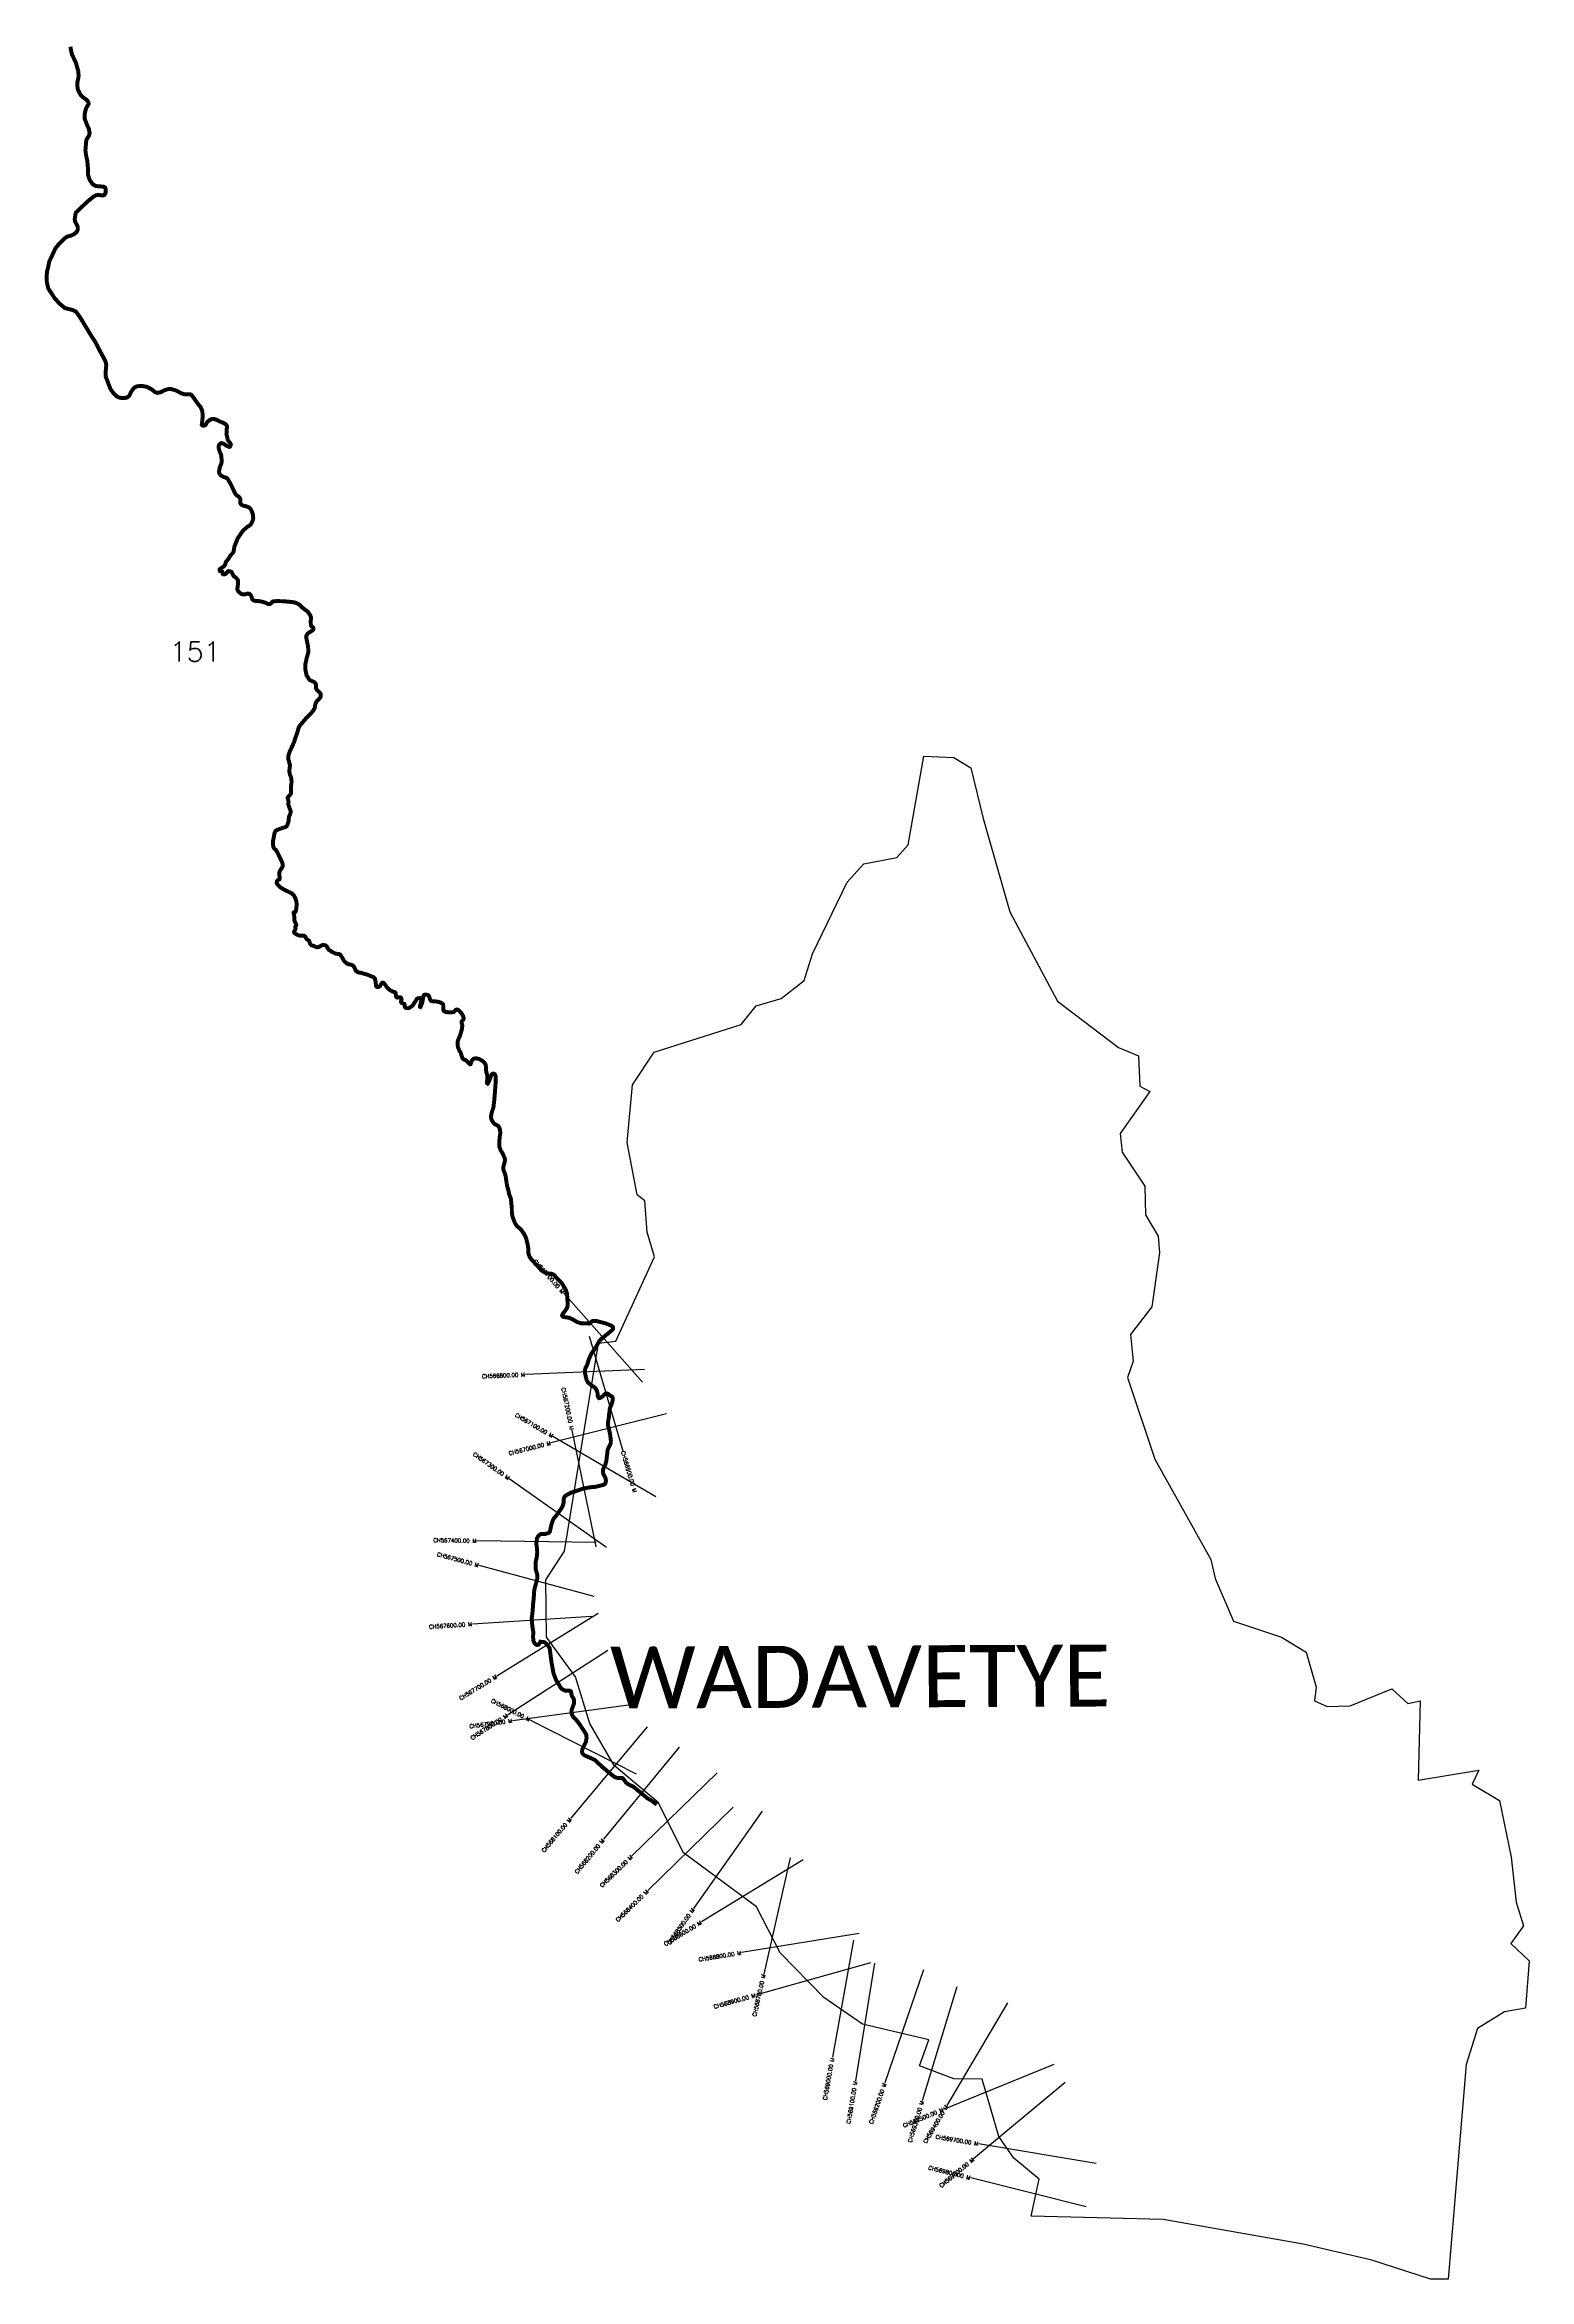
# Model space of a CAD drawing. Header units: metres. Extents: x 319405 to 323141, y 1845427 to 1851053.
import ezdxf
from ezdxf.enums import TextEntityAlignment as Align

# ---------------------------------------------------------------- set-up
doc = ezdxf.new("R2010")
doc.units = ezdxf.units.M
for name, color, linetype in [('CS', 134, 'Continuous'), ('CSMark', 6, 'Continuous'), ('UNPROTECTED', 10, 'Continuous'), ('VILLAGE NAME', 250, 'Continuous')]:
    doc.layers.add(name, color=color, linetype=linetype)
doc.styles.get("Standard").update_dxf_attribs({"font": 'simplex.shx'})

msp = doc.modelspace()

# ---------------------------------------------------------------- linework, layer by layer
at = {"color": 6, "flags": 128}
for points in [[(321692.7, 1849258.6), (321735.1, 1849232.3), (321766.3, 1849105), (321833.4, 1848869.7), (321953.7, 1848645.2), (322107.2, 1848528.3), (322156.8, 1848507.7), (322160.1, 1848430.8), (322185.3, 1848417.6), (322111.4, 1848311.6), (322116.3, 1848265.2), (322173, 1848179.5), (322174.5, 1848107.3), (322207, 1848053.8), (322209.7, 1848011.4), (322190.6, 1847875.8), (322137.2, 1847806.3), (322143.4, 1847738.9), (322129.4, 1847697.4), (322198.5, 1847492.1), (322339.3, 1847239.7), (322349.9, 1847191.7), (322396.6, 1847083.8), (322517.3, 1847043.5), (322578.7, 1847006.2), (322604.1, 1846918.4), (322600.4, 1846883.2), (322631.8, 1846869.2), (322689.6, 1846871.4), (322794.7, 1846913.5), (322834.9, 1846877.1), (322865.8, 1846883.6), (322860.9, 1846684.2), (323013.9, 1846708.7), (322996.6, 1846673.7), (323065.7, 1846632.8), (323095, 1846489.8), (323107.5, 1846376.4), (323125.7, 1846317.4), (323094.1, 1846272.5), (323140.5, 1846229), (323130.9, 1846109.9), (323077.9, 1846100.2), (323010, 1846058.3), (322982.1, 1845968.2), (322936.8, 1845427.1), (322892.1, 1845427.4), (322744.7, 1845475.1), (322571.2, 1845515.5), (322219, 1845577.8), (321887.4, 1845586.5), (321907.2, 1845679.4), (321843, 1845732.4), (321805.3, 1845786.5), (321763.5, 1845931.4), (321692.8, 1845932.1), (321606.2, 1845964.9), (321629.7, 1846030.1), (321462.9, 1846069.6), (321365.2, 1846136.5), (321255.5, 1846249.1), (321196.2, 1846365.1), (321011.9, 1846501.1), (320948.3, 1846627.9), (320838, 1846721.1), (320776.1, 1846826.9), (320740.3, 1846943.7), (320667.5, 1847044), (320665.9, 1847188.4), (320712.3, 1847260.4), (320797.9, 1847783.8), (320841.8, 1847789.5), (320939.1, 1848001.4), (320920.4, 1848063.7), (320914.9, 1848142.8), (320895.5, 1848157.4), (320870.2, 1848289.5), (320884, 1848434.7), (320938.4, 1848517), (321157.1, 1848586.5), (321195, 1848633.3), (321257.5, 1848652.1), (321315.6, 1848697.1), (321336.6, 1848764.5), (321423.8, 1848945), (321465.9, 1848990.6), (321549.3, 1849006.5), (321577.9, 1849038.7), (321616.9, 1849261.6)], [(321616.9, 1849261.6), (321692.7, 1849258.6)]]:
    msp.add_lwpolyline(points, dxfattribs=at)
at = {"layer": 'CS'}
for p, q in [((320909.2, 1847686.2), (320710.2, 1847910.6)), ((320774.5, 1847801.3), (320859.1, 1847513.4)), ((320914.2, 1847717.9), (320614.5, 1847705.1)), ((320969.4, 1847606.4), (320678.5, 1847533.1)), ((320942.4, 1847397.1), (320683.7, 1847549.1)), ((320792.7, 1847271.4), (320731.7, 1847565.1)), ((320818.6, 1847269.6), (320573.7, 1847442.8)), ((320792.1, 1847282), (320492.1, 1847286.4)), ((320787.4, 1847146.2), (320497.8, 1847224.5)), ((320780.4, 1847096), (320481, 1847076.9)), ((320797.7, 1847103.2), (320542.2, 1846946)), ((320821.6, 1847010.5), (320569.5, 1846847.9)), ((320879.2, 1846873.7), (320581.9, 1846833.6)), ((320893.6, 1846699.2), (320626.3, 1846835.3)), ((320920.9, 1846818.1), (320728.4, 1846588)), ((321001.1, 1846766.9), (320810.8, 1846535)), ((321097, 1846702.6), (320882.4, 1846493)), ((321137, 1846615.5), (320922.2, 1846406.1)), ((321210.3, 1846605.9), (321037.3, 1846360.8)), ((321313.6, 1846483.2), (321057.4, 1846327.1)), ((321280.4, 1846488.4), (321214.2, 1846195.8)), ((321454.5, 1846297.6), (321158.4, 1846249.6)), ((321439.8, 1846281.4), (321387.1, 1845986.1)), ((321482.5, 1846224.3), (321193.7, 1846142.8)), ((321493.1, 1846222.8), (321444.8, 1845926.7)), ((321616.1, 1846205.9), (321518.9, 1845922)), ((321700.2, 1846163.8), (321613.1, 1845876.7)), ((321827.8, 1846123.2), (321675, 1845865)), ((321944.3, 1845968.2), (321666.5, 1845855)), ((321973, 1845922.3), (321742.2, 1845730.7)), ((322050.4, 1845718.3), (321754.6, 1845768.1)), ((322025.8, 1845609.3), (321734.8, 1845682.2))]:
    msp.add_line(p, q, dxfattribs=at)
at = {"layer": 'UNPROTECTED', "const_width": 10, "flags": 128}
msp.add_lwpolyline([(319469.2, 1851048.3), (319472.7, 1851030), (319483.1, 1851007.8), (319488.9, 1850987.3), (319489.9, 1850975.5), (319489.1, 1850968.3), (319487.5, 1850962.3), (319486.3, 1850954.2), (319487.9, 1850940.5), (319494.6, 1850927.5), (319499.7, 1850921.8), (319507.8, 1850916), (319511.8, 1850913), (319514.8, 1850907.9), (319514.9, 1850904), (319512.3, 1850899.6), (319509.1, 1850893.6), (319507.1, 1850887.7), (319504.9, 1850876), (319505.2, 1850866.6), (319512.2, 1850848.8), (319515.8, 1850841.2), (319517.6, 1850830.4), (319516.1, 1850824.6), (319512.4, 1850819.1), (319509.1, 1850812.4), (319508.7, 1850806.2), (319508.1, 1850799.5), (319507.1, 1850787.4), (319508.6, 1850774.9), (319511.8, 1850760.9), (319513.4, 1850742.2), (319513.8, 1850725.3), (319517.7, 1850713.1), (319525.1, 1850702.1), (319533.1, 1850697.4), (319544.5, 1850696.5), (319552.2, 1850696), (319556.7, 1850693.5), (319558.3, 1850688.7), (319558.1, 1850682.6), (319556.8, 1850678.1), (319554, 1850674.5), (319549.2, 1850673.6), (319539.2, 1850675.3), (319532.8, 1850673.9), (319526.1, 1850669.7), (319510.8, 1850657.2), (319490.3, 1850637.3), (319483.6, 1850631.2), (319481.7, 1850625.8), (319480.1, 1850613.6), (319481.1, 1850607.8), (319485.9, 1850598.7), (319488, 1850593.8), (319488, 1850587.6), (319484.4, 1850581.1), (319478, 1850576), (319470.4, 1850572.5), (319461.7, 1850570.3), (319456, 1850567), (319450, 1850561.2), (319438.5, 1850549.3), (319431.3, 1850540), (319416, 1850507.1), (319413.2, 1850492.8), (319410.4, 1850482.4), (319409.6, 1850470.8), (319410, 1850454.8), (319413.8, 1850439.1), (319429.6, 1850415.2), (319441.1, 1850402.2), (319454.9, 1850390.6), (319463.9, 1850387.9), (319475.4, 1850385.1), (319483.1, 1850381.4), (319491.2, 1850370.5), (319501.7, 1850353.7), (319519.4, 1850324.1), (319532.2, 1850304.4), (319543.6, 1850282.1), (319551, 1850268.7), (319557.5, 1850255.9), (319559.5, 1850247.4), (319558.9, 1850238), (319557.6, 1850227.7), (319558.4, 1850217.2), (319564.6, 1850200.7), (319569.9, 1850187), (319576.7, 1850176.9), (319585.3, 1850168.5), (319591, 1850165.3), (319598.2, 1850163.6), (319606.7, 1850163.9), (319612, 1850165.1), (319617.4, 1850169.3), (319622.2, 1850179.2), (319627.5, 1850187.2), (319630.6, 1850190.5), (319637.4, 1850193.4), (319648.8, 1850194.3), (319661.4, 1850191.9), (319671.9, 1850186.7), (319678.9, 1850181.6), (319682.6, 1850178.2), (319689, 1850176.7), (319696, 1850178.1), (319707.1, 1850183.8), (319716.3, 1850186.3), (319723.2, 1850186.2), (319734.7, 1850182.9), (319749.6, 1850175.2), (319756.6, 1850173), (319763.3, 1850172.6), (319768, 1850173.4), (319771.4, 1850172.9), (319774.4, 1850171.1), (319776.9, 1850167.9), (319782.8, 1850159.4), (319790.4, 1850148.7), (319797, 1850140.9), (319800.8, 1850131.9), (319802.1, 1850122.1), (319801.9, 1850113.9), (319800.8, 1850103.6), (319800.2, 1850099.4), (319799.8, 1850096.9), (319800.3, 1850095.7), (319802, 1850094.2), (319804.7, 1850094.1), (319807.9, 1850095.1), (319810.3, 1850097.6), (319812.9, 1850102), (319816.5, 1850105.7), (319821.7, 1850109.7), (319827, 1850111.1), (319831.4, 1850110.7), (319837.8, 1850108.6), (319844.5, 1850105.1), (319853.1, 1850101.7), (319859.1, 1850098.5), (319862, 1850095.8), (319863.2, 1850092.7), (319863.4, 1850089.8), (319862.6, 1850086.8), (319862, 1850072.8), (319864.7, 1850061.8), (319865.3, 1850057.6), (319871.2, 1850050.8), (319872.8, 1850047.7), (319872.8, 1850045.1), (319871.8, 1850042.8), (319870.8, 1850041.2), (319868.8, 1850040.7), (319868.8, 1850040.7), (319861.7, 1850043.7), (319855.4, 1850048.4), (319849.2, 1850050.4), (319847.5, 1850049.6), (319845.3, 1850047.8), (319843.3, 1850045.3), (319842.1, 1850041.5), (319842.9, 1850035.7), (319845.1, 1850028.2), (319848.5, 1850020.9), (319849.1, 1850015.5), (319849.7, 1850009.9), (319850, 1850003.8), (319849, 1849998.3), (319846.4, 1849992.4), (319844.9, 1849988.1), (319843.9, 1849982.2), (319843.4, 1849977.5), (319844.2, 1849973.8), (319847.8, 1849968.9), (319854.9, 1849964.9), (319862.2, 1849962.7), (319865.1, 1849960.2), (319868.3, 1849954.4), (319872.7, 1849947.1), (319875.1, 1849942.2), (319877.7, 1849936.2), (319881.4, 1849928.7), (319883.7, 1849923.3), (319887.9, 1849918.4), (319892.8, 1849915.6), (319895.2, 1849913), (319896.9, 1849909.6), (319897.3, 1849906.6), (319896.9, 1849901.6), (319897, 1849898.7), (319897.9, 1849896.7), (319900.7, 1849894.4), (319905.2, 1849892.5), (319911.8, 1849890.9), (319916.2, 1849889.6), (319920.4, 1849887.1), (319923.5, 1849883.2), (319925.6, 1849878.7), (319927.6, 1849873.4), (319928.8, 1849869.5), (319929.1, 1849864.9), (319929.3, 1849860.7), (319928.4, 1849856.4), (319925.3, 1849849.1), (319922.5, 1849844.6), (319919.4, 1849842.3), (319914.7, 1849839.5), (319904.2, 1849830.3), (319897.3, 1849821.2), (319889.9, 1849809.5), (319881.9, 1849789.5), (319880.4, 1849779.7), (319878.9, 1849774.5), (319873.1, 1849768.5), (319865.1, 1849756.4), (319860.9, 1849751.8), (319859.7, 1849748.9), (319859.4, 1849746.1), (319858.3, 1849743.8), (319856.3, 1849740.8), (319850.7, 1849736.2), (319848.2, 1849735.1), (319846.1, 1849733.9), (319844.8, 1849732.5), (319844.5, 1849731.1), (319844.6, 1849729.8), (319845.2, 1849728.4), (319846.8, 1849728.1), (319849, 1849727.8), (319851.5, 1849726.3), (319852.3, 1849724.2), (319852.6, 1849720.8), (319853.9, 1849719.8), (319856.8, 1849719.8), (319860.6, 1849721.2), (319863.5, 1849724.7), (319865.8, 1849727.4), (319867.3, 1849727.9), (319871.6, 1849727.4), (319874.9, 1849725.5), (319877.2, 1849720.9), (319879.4, 1849716.7), (319881.4, 1849714.7), (319887.4, 1849709.7), (319890, 1849706.8), (319891, 1849703.7), (319891, 1849698.6), (319890.8, 1849693.3), (319889.8, 1849687), (319889.5, 1849682.3), (319890.8, 1849678.4), (319895, 1849673.9), (319899.1, 1849670.5), (319903.7, 1849669.2), (319909.5, 1849669.6), (319912.8, 1849671), (319915.4, 1849671.5), (319918, 1849671.3), (319921.2, 1849669.6), (319924.1, 1849665.8), (319927.1, 1849656.7), (319930.6, 1849654.1), (319934.8, 1849652.8), (319940.9, 1849652.6), (319948, 1849651.8), (319959.1, 1849648.8), (319966.1, 1849645.4), (319968.8, 1849644.8), (319972.3, 1849645.4), (319975, 1849647.5), (319976.8, 1849650.1), (319979.3, 1849651.7), (319986.8, 1849652.4), (320004.1, 1849652.2), (320017.4, 1849651), (320027.8, 1849650), (320036, 1849648.3), (320041.8, 1849645.7), (320047.9, 1849641.5), (320051.7, 1849636.7), (320066.6, 1849625.9), (320072.7, 1849617), (320075, 1849610.3), (320074, 1849601.9), (320074.4, 1849592.6), (320074.9, 1849590.4), (320075.7, 1849589.6), (320077.2, 1849588.4), (320079.6, 1849586.4), (320080.7, 1849585), (320081, 1849582.8), (320080.8, 1849581), (320079.5, 1849579.3), (320076.9, 1849577.6), (320072, 1849574.4), (320067.1, 1849571.5), (320066.3, 1849570.5), (320064, 1849567.5), (320062.5, 1849562), (320064.6, 1849551.4), (320067.4, 1849538), (320068.1, 1849523.8), (320064, 1849509.4), (320060.5, 1849493.4), (320060.1, 1849482.1), (320063.5, 1849465.7), (320071.3, 1849453.8), (320075.7, 1849451.6), (320079.7, 1849450.1), (320083.8, 1849447.9), (320086.2, 1849445), (320087.3, 1849441.6), (320087, 1849436.8), (320087.1, 1849433.5), (320089.1, 1849429.4), (320091.2, 1849427.1), (320095.5, 1849423.4), (320098.1, 1849420.8), (320098.9, 1849418.5), (320099.4, 1849414.9), (320098.8, 1849411.5), (320095.7, 1849406.6), (320092, 1849403.5), (320088.1, 1849398.7), (320086.2, 1849394.5), (320085, 1849389.5), (320083.9, 1849382.7), (320079.1, 1849374.9), (320071.8, 1849367), (320065.2, 1849360.7), (320047.1, 1849339.5), (320043.7, 1849333.6), (320039.3, 1849318.2), (320035.1, 1849307.4), (320032.4, 1849297.8), (320027.6, 1849287.7), (320020.1, 1849270.6), (320017.5, 1849261.6), (320017.9, 1849253.4), (320020, 1849246.3), (320021.6, 1849240.1), (320021.7, 1849237.7), (320020.1, 1849224.6), (320021.4, 1849216.5), (320024.8, 1849207.5), (320025.8, 1849199.5), (320025.6, 1849193.9), (320024.3, 1849186.9), (320024.5, 1849180.4), (320024.7, 1849175.4), (320024.3, 1849168.2), (320020.9, 1849163), (320016.7, 1849159.4), (320015.9, 1849156.5), (320017.1, 1849152.6), (320018.3, 1849147.1), (320017.6, 1849140.8), (320019.1, 1849135.6), (320021.3, 1849130), (320023.2, 1849125.5), (320023.6, 1849120.7), (320021.9, 1849115.4), (320019.3, 1849109.5), (320018.8, 1849105.4), (320018.2, 1849098.4), (320016.7, 1849092.6), (320014.9, 1849088.2), (320012.8, 1849084.9), (320010, 1849083.3), (320001.8, 1849081), (319991.8, 1849077.2), (319986.3, 1849074.5), (319984.1, 1849071.4), (319982.5, 1849066.3), (319980.9, 1849057.2), (319978.9, 1849047.5), (319979.3, 1849038.7), (319980.2, 1849032.6), (319982.6, 1849029.1), (319986, 1849026.2), (319989.6, 1849020.8), (319995.5, 1849008.6), (320001.9, 1848995.1), (320003.6, 1848990), (320003.5, 1848985.4), (320001.8, 1848981.1), (319997.3, 1848975), (319995.2, 1848969.9), (319994.7, 1848964.3), (319995.8, 1848957.2), (319995.8, 1848953.8), (319995, 1848951.8), (319992.2, 1848950.9), (319989.1, 1848947.7), (319988.3, 1848942.8), (319990.4, 1848938.9), (319997, 1848932.3), (320006.8, 1848926), (320019, 1848920.2), (320025.8, 1848916.9), (320031.1, 1848912.2), (320035.1, 1848905.4), (320038.1, 1848895.9), (320038.5, 1848887.3), (320038, 1848879.6), (320036.9, 1848873.9), (320035.7, 1848870), (320035.1, 1848869.5), (320034.3, 1848869.3), (320032.9, 1848869.2), (320031.6, 1848869), (320031.2, 1848868.3), (320031, 1848866.7), (320032.2, 1848862.3), (320032.5, 1848859.1), (320032.5, 1848849.9), (320033.9, 1848845.8), (320035.9, 1848841.5), (320037.6, 1848838), (320037.4, 1848835.6), (320035.5, 1848833.1), (320035.5, 1848830.3), (320035.8, 1848827.5), (320034.9, 1848824.9), (320032.8, 1848821.7), (320032.1, 1848819.4), (320032.7, 1848816.8), (320041, 1848811.8), (320046.4, 1848810.1), (320052.3, 1848810.1), (320057, 1848810.1), (320060.1, 1848808), (320063.4, 1848801.8), (320066.7, 1848799.5), (320069.7, 1848797.3), (320071.2, 1848793.7), (320072.7, 1848789.1), (320075.7, 1848785.9), (320081.7, 1848784.2), (320086.2, 1848782), (320090.2, 1848780.9), (320094.6, 1848781.5), (320100.6, 1848785.2), (320103.5, 1848786.4), (320106.9, 1848786.4), (320111.3, 1848785.6), (320114.5, 1848782.7), (320117, 1848777.9), (320120.3, 1848774), (320124, 1848771.7), (320130, 1848768.1), (320136.9, 1848764.7), (320141, 1848764.2), (320144.4, 1848764), (320148.4, 1848762.3), (320151.5, 1848757.8), (320155.4, 1848750.8), (320158.9, 1848745.2), (320162.6, 1848742.3), (320165.4, 1848739.7), (320169.5, 1848738.1), (320175.2, 1848737.1), (320179.4, 1848735.3), (320182.7, 1848732.2), (320185.2, 1848726.9), (320188, 1848721.3), (320192.1, 1848718.1), (320199.6, 1848716.6), (320210.4, 1848713.6), (320217.5, 1848711.6), (320225.5, 1848708.1), (320232.3, 1848705.3), (320235.6, 1848701.9), (320237, 1848695.4), (320238.1, 1848688), (320238.5, 1848683.7), (320239.9, 1848681.6), (320242.1, 1848680.5), (320244.5, 1848680.7), (320248.9, 1848683.9), (320251.5, 1848688.5), (320253.7, 1848691.5), (320255.5, 1848691.9), (320257.9, 1848691), (320260.2, 1848688), (320262, 1848685.8), (320263.8, 1848682.7), (320268, 1848677.6), (320273.6, 1848672.9), (320279.7, 1848669.6), (320284.4, 1848668.3), (320287.6, 1848665.8), (320288.1, 1848661.3), (320288.9, 1848656.6), (320290.2, 1848654.7), (320292.5, 1848654.2), (320295.8, 1848654.8), (320299.7, 1848654.9), (320301.7, 1848653.2), (320302.6, 1848650.1), (320301.5, 1848645.7), (320301.4, 1848642.9), (320302.7, 1848641), (320305.6, 1848640), (320309.3, 1848638.3), (320310.7, 1848636.2), (320310.3, 1848632.1), (320311.6, 1848629.2), (320315, 1848627.5), (320320.4, 1848627.6), (320326.6, 1848631.1), (320331.4, 1848635.2), (320334.1, 1848639.7), (320338.4, 1848646.1), (320340.9, 1848650), (320341.7, 1848651.4), (320343.2, 1848652.3), (320345.8, 1848652.7), (320348.3, 1848652.9), (320351.3, 1848651.9), (320351.9, 1848650.4), (320352.3, 1848647.1), (320349.9, 1848636), (320348.9, 1848632.1), (320349.1, 1848630.7), (320349.9, 1848630.4), (320351.4, 1848632.6), (320355.1, 1848643.2), (320356.9, 1848654.9), (320357.8, 1848658.6), (320359, 1848660.7), (320361.9, 1848661.6), (320368.1, 1848661.1), (320371.6, 1848658.3), (320373.8, 1848651.3), (320375.7, 1848647.4), (320377.9, 1848645.4), (320385.7, 1848644.6), (320393.7, 1848644), (320402.9, 1848640.8), (320407, 1848636.8), (320407.9, 1848631.7), (320408, 1848627), (320408.1, 1848622.5), (320409.4, 1848620.1), (320414, 1848618), (320421.8, 1848616.9), (320429.3, 1848617.1), (320433.7, 1848617.9), (320436.2, 1848620), (320438.9, 1848623.4), (320441.9, 1848624.2), (320445.6, 1848623.1), (320449.1, 1848619.7), (320453.3, 1848614.8), (320457.7, 1848607.8), (320458.5, 1848604.2), (320458.6, 1848600.8), (320458.1, 1848599.1), (320457.1, 1848597.4), (320455, 1848595.5), (320453.6, 1848593.4), (320453.7, 1848591), (320454.5, 1848588), (320455.2, 1848584.9), (320455.2, 1848581), (320454.4, 1848574.8), (320453.1, 1848569.4), (320449.6, 1848557.9), (320445.1, 1848547.9), (320443.8, 1848543.7), (320443.5, 1848535.9), (320444.7, 1848528.8), (320447.9, 1848521.3), (320451.3, 1848515.6), (320453.4, 1848509.1), (320455.4, 1848502.9), (320457.6, 1848499.6), (320462.9, 1848497.1), (320466.7, 1848494.7), (320471.1, 1848489.6), (320472.3, 1848488.2), (320474.4, 1848486.5), (320476.3, 1848486.6), (320477.1, 1848488.5), (320478.3, 1848493), (320480.3, 1848496.9), (320482.8, 1848499.5), (320485.3, 1848500.7), (320490.9, 1848501.2), (320498.2, 1848499.4), (320506.2, 1848494.8), (320512, 1848489.4), (320514.5, 1848484.2), (320515.2, 1848475.5), (320515.2, 1848471.6), (320516.3, 1848465.3), (320518.4, 1848458.1), (320518.9, 1848449.9), (320517.3, 1848441.3), (320517.8, 1848438.6), (320519.3, 1848437.6), (320520.5, 1848439), (320524.1, 1848447.2), (320527.8, 1848456.9), (320529.4, 1848460.7), (320531.6, 1848462.7), (320534.5, 1848462.6), (320536.9, 1848461.5), (320538.9, 1848458.4), (320539.8, 1848451.5), (320539.2, 1848438.3), (320536.9, 1848407.2), (320535.5, 1848392.2), (320534, 1848378.4), (320529.4, 1848364.5), (320528.1, 1848357.4), (320527.6, 1848352.6), (320529.1, 1848346.7), (320531.6, 1848342.3), (320535.2, 1848337.2), (320539.2, 1848334.6), (320545.3, 1848331.4), (320548.3, 1848327.7), (320550.5, 1848320.7), (320551.2, 1848312.6), (320549.8, 1848305), (320548.3, 1848289.1), (320548.5, 1848279.4), (320552.1, 1848269.8), (320557.2, 1848261.3), (320561.4, 1848251.8), (320562.7, 1848247.1), (320562.5, 1848241.5), (320560.6, 1848234.5), (320558.8, 1848228.4), (320558.5, 1848223.9), (320559.5, 1848219.1), (320562.9, 1848210.3), (320564.8, 1848203.7), (320565.7, 1848196.6), (320566.6, 1848189.6), (320568.5, 1848179.1), (320571.5, 1848168.6), (320573.6, 1848158.4), (320575.6, 1848153.7), (320577.9, 1848147.3), (320578.3, 1848141.6), (320580.1, 1848124.5), (320580.2, 1848112), (320581.5, 1848103.8), (320584.6, 1848095.1), (320586.7, 1848089.3), (320590.3, 1848082.7), (320593.5, 1848078.6), (320598.3, 1848074.4), (320603.4, 1848069.8), (320610.4, 1848060), (320614.3, 1848052.8), (320616.7, 1848045.8), (320619.5, 1848034.5), (320621.3, 1848024.3), (320621.9, 1848016.9), (320621.8, 1848012.9), (320621.8, 1848010.2), (320622.6, 1848007.4), (320625.2, 1848000.9), (320629.9, 1847994.5), (320634.3, 1847990.3), (320639.8, 1847983.2), (320644.3, 1847979.3), (320651.1, 1847971.3), (320654.8, 1847967.2), (320660.5, 1847963.5), (320663.1, 1847962.2), (320667.7, 1847960.3), (320673.5, 1847959.4), (320677.6, 1847959.4), (320681.8, 1847958.4), (320685.1, 1847956.6), (320687.5, 1847954.4), (320692.1, 1847949), (320698.1, 1847943.1), (320704.8, 1847936.5), (320708.8, 1847930.4), (320713.7, 1847922.5), (320716, 1847917.8), (320718.9, 1847909.1), (320719.7, 1847899.7), (320720.3, 1847888.1), (320720.5, 1847878.9), (320719.6, 1847874.5), (320716.2, 1847868), (320709.6, 1847859.8), (320708.3, 1847857.6), (320706.7, 1847854.4), (320706.8, 1847852.8), (320708.5, 1847850.8), (320710.8, 1847850), (320717.5, 1847849.1), (320723.8, 1847848.1), (320730.9, 1847845.2), (320745.1, 1847837), (320751.7, 1847834.9), (320757.4, 1847833.8), (320763, 1847833.6), (320767.6, 1847834.1), (320770.7, 1847833.8), (320774, 1847833.5), (320776.3, 1847834), (320778, 1847834.9), (320780.5, 1847838.3), (320783.1, 1847839.8), (320792.3, 1847840.1), (320804.1, 1847837), (320815.9, 1847834), (320828, 1847829.1), (320831.3, 1847827.7), (320834.4, 1847825), (320835.1, 1847822.2), (320834.7, 1847819.9), (320832.5, 1847817), (320828.5, 1847813.6), (320810.1, 1847798.8), (320802.6, 1847792.1), (320799.1, 1847787.7), (320791.3, 1847772.8), (320782.7, 1847761.4), (320779.5, 1847755.9), (320773.9, 1847743.6), (320771.1, 1847734.1), (320768.2, 1847726.1), (320765.7, 1847722.1), (320764.2, 1847716.8), (320764.5, 1847708), (320768, 1847692.3), (320771.8, 1847684.9), (320782.4, 1847676.6), (320788.8, 1847672.7), (320793.8, 1847665), (320795.6, 1847659.2), (320796.3, 1847651.9), (320797.4, 1847648.1), (320799.4, 1847645.6), (320800.7, 1847645.7), (320803.9, 1847647.3), (320809.2, 1847650.4), (320813.3, 1847654.8), (320815.7, 1847657), (320818.3, 1847657.8), (320822.3, 1847656.3), (320826.7, 1847652.6), (320830.1, 1847650.6), (320833, 1847648.7), (320834.3, 1847646), (320833.8, 1847640.3), (320832.4, 1847634), (320830, 1847627.7), (320828, 1847622.9), (320826.5, 1847617.9), (320826.1, 1847612.8), (320825, 1847605.2), (320824.3, 1847597.4), (320822.7, 1847588.6), (320822, 1847583.1), (320822.2, 1847576.8), (320824.6, 1847567.5), (320827, 1847557), (320828.3, 1847547.9), (320829.3, 1847538.7), (320829.2, 1847532.8), (320827.2, 1847528), (320823.5, 1847521.2), (320821, 1847513.7), (320820.2, 1847506.6), (320818.9, 1847496.1), (320818, 1847487.2), (320814.6, 1847475.7), (320811.7, 1847470.9), (320809.7, 1847465.9), (320809.2, 1847460.6), (320810.3, 1847455), (320814, 1847448.2), (320815.9, 1847443.8), (320816.8, 1847439.6), (320816.7, 1847436), (320816.1, 1847433.2), (320814.6, 1847430), (320810.8, 1847427.3), (320804.8, 1847425.9), (320791, 1847422.4), (320780.5, 1847421.6), (320774.5, 1847420.7), (320765.4, 1847419), (320757.8, 1847417.4), (320745.7, 1847413), (320729.8, 1847408), (320718.8, 1847402.2), (320714.7, 1847399.8), (320711.9, 1847396), (320710.4, 1847390.9), (320710.5, 1847383), (320708.8, 1847375.5), (320704.1, 1847366.7), (320697.4, 1847358), (320691.2, 1847349.2), (320686.1, 1847343.3), (320683.5, 1847338.5), (320679.7, 1847327.3), (320677.3, 1847316.2), (320675.7, 1847309.2), (320671.9, 1847305.8), (320663.2, 1847303.5), (320654.5, 1847304), (320648.5, 1847300.6), (320647.1, 1847299.3), (320643.6, 1847293.1), (320642.1, 1847285.3), (320642, 1847277), (320643.6, 1847266.3), (320644, 1847257.4), (320642.9, 1847245.8), (320640.3, 1847233.3), (320640.3, 1847214.5), (320644, 1847201.7), (320644, 1847190.5), (320640.8, 1847178.8), (320636.5, 1847161.9), (320635.3, 1847143.4), (320633.8, 1847128.1), (320632.3, 1847108.2), (320630.3, 1847091.9), (320631.5, 1847072.9), (320634.1, 1847057.4), (320633.6, 1847043.4), (320634.8, 1847033.3), (320637.2, 1847028.5), (320640.7, 1847025.4), (320644.3, 1847024), (320647.6, 1847025), (320651.9, 1847032.4), (320662, 1847031.3), (320669.7, 1847025), (320675.4, 1847015.9), (320679.9, 1846980.6), (320685, 1846953), (320691.7, 1846935.2), (320698.8, 1846924.2), (320702.5, 1846917.1), (320708, 1846912.1), (320716.4, 1846908.7), (320721.5, 1846909.2), (320724, 1846909.3), (320727.4, 1846908.6), (320729.2, 1846906.5), (320729.9, 1846901.1), (320731.5, 1846895.1), (320735.2, 1846890.1), (320736.9, 1846884.7), (320736.4, 1846876.6), (320733.6, 1846868.8), (320731.2, 1846862.5), (320730.1, 1846856.8), (320731, 1846850.3), (320734.4, 1846843.5), (320742, 1846835.8), (320748.4, 1846827.7), (320760.8, 1846809.2), (320767.1, 1846799.3), (320768.3, 1846790.8), (320766.5, 1846780.1), (320759.5, 1846766.4), (320757.6, 1846761.3), (320756.7, 1846755.1), (320758, 1846750.7), (320763.5, 1846745.9), (320777.4, 1846740.1), (320789, 1846734.5), (320797.5, 1846726.7), (320807.9, 1846717.1), (320833, 1846696.1), (320839.2, 1846691.6), (320845.7, 1846689.5), (320852.8, 1846689), (320855.5, 1846689.6), (320859.5, 1846688.5), (320863.8, 1846683.1), (320867.7, 1846677.4), (320873.5, 1846673.2), (320886.4, 1846667), (320910.2, 1846647.5), (320921.1, 1846638.3), (320932, 1846632.2), (320941.1, 1846625.1), (320945.1, 1846622.8)], dxfattribs=at)

# ---------------------------------------------------------------- texts
at = {"insert": (319719, 1849550.1), "char_height": 50, "attachment_point": 1}
msp.add_mtext_dynamic_manual_height_columns('\\pxt1;151', width=70.183, gutter_width=1, heights=[0], dxfattribs=at)
at = {"layer": 'CSMark'}
for s, rotation, p in [('CH566700.00 M', 311.5653, (320709.5, 1847911.4)), ('CH566800.00 M', 2.4494, (320613.5, 1847705.1)), ('CH567200.00 M', 281.7402, (320731.5, 1847566.1)), ('CH567100.00 M', 329.5613, (320682.9, 1847549.6)), ('CH567000.00 M', 14.1476, (320677.6, 1847532.8)), ('CH567300.00 M', 324.7299, (320572.9, 1847443.4)), ('CH567400.00 M', 359.1622, (320491.1, 1847286.4)), ('CH567500.00 M', 344.8833, (320496.8, 1847224.7)), ('CH567600.00 M', 3.6487, (320480, 1847076.8)), ('CH567700.00 M', 31.6137, (320541.4, 1846945.5)), ('CH568000.00 M', 333.0095, (320625.4, 1846835.8)), ('CH567900.00 M', 7.6695, (320580.9, 1846833.5)), ('CH567800.00 M', 32.8163, (320568.6, 1846847.4)), ('CH568100.00 M', 50.0856, (320727.7, 1846587.3)), ('CH568200.00 M', 50.6294, (320810.2, 1846534.2)), ('CH568300.00 M', 44.3328, (320881.7, 1846492.3)), ('CH568400.00 M', 44.2788, (320921.5, 1846405.4)), ('CH568500.00 M', 54.7953, (321036.8, 1846359.9)), ('CH568600.00 M', 31.3591, (321056.6, 1846326.5)), ('CH568800.00 M', 9.222, (321157.4, 1846249.4)), ('CH568700.00 M', 77.2472, (321214, 1846194.8)), ('CH568900.00 M', 15.7524, (321192.8, 1846142.5)), ('CH569000.00 M', 79.8656, (321386.9, 1845985.1)), ('CH569100.00 M', 80.7311, (321444.7, 1845925.7)), ('CH569200.00 M', 71.1027, (321518.6, 1845921.1)), ('CH569500.00 M', 22.1803, (321665.6, 1845854.6)), ('CH569300.00 M', 73.1055, (321612.8, 1845875.8)), ('CH569400.00 M', 59.3866, (321674.5, 1845864.1)), ('CH569700.00 M', 350.4387, (321753.6, 1845768.3)), ('CH569600.00 M', 39.6832, (321741.4, 1845730.1)), ('CH569800.00 M', 345.9406, (321733.8, 1845682.4))]:
    msp.add_text(s, height=10, rotation=rotation, dxfattribs=at).set_placement(p, align=Align.MIDDLE_RIGHT)
msp.add_text('CH566900.00 M', height=10, rotation=286.379, dxfattribs=at).set_placement((320859.4, 1847512.5), align=Align.MIDDLE_LEFT)
at = {"layer": 'VILLAGE NAME', "insert": (320826.7, 1847020.1), "char_height": 155.989, "attachment_point": 1, "rotation": 0.2435}
msp.add_mtext_dynamic_manual_height_columns('{\\fCalibri|b0|i0|c0|p34;WADAVETYE}', width=1946.695, gutter_width=779.9, heights=[0], dxfattribs=at)

doc.saveas('drawing.dxf')
